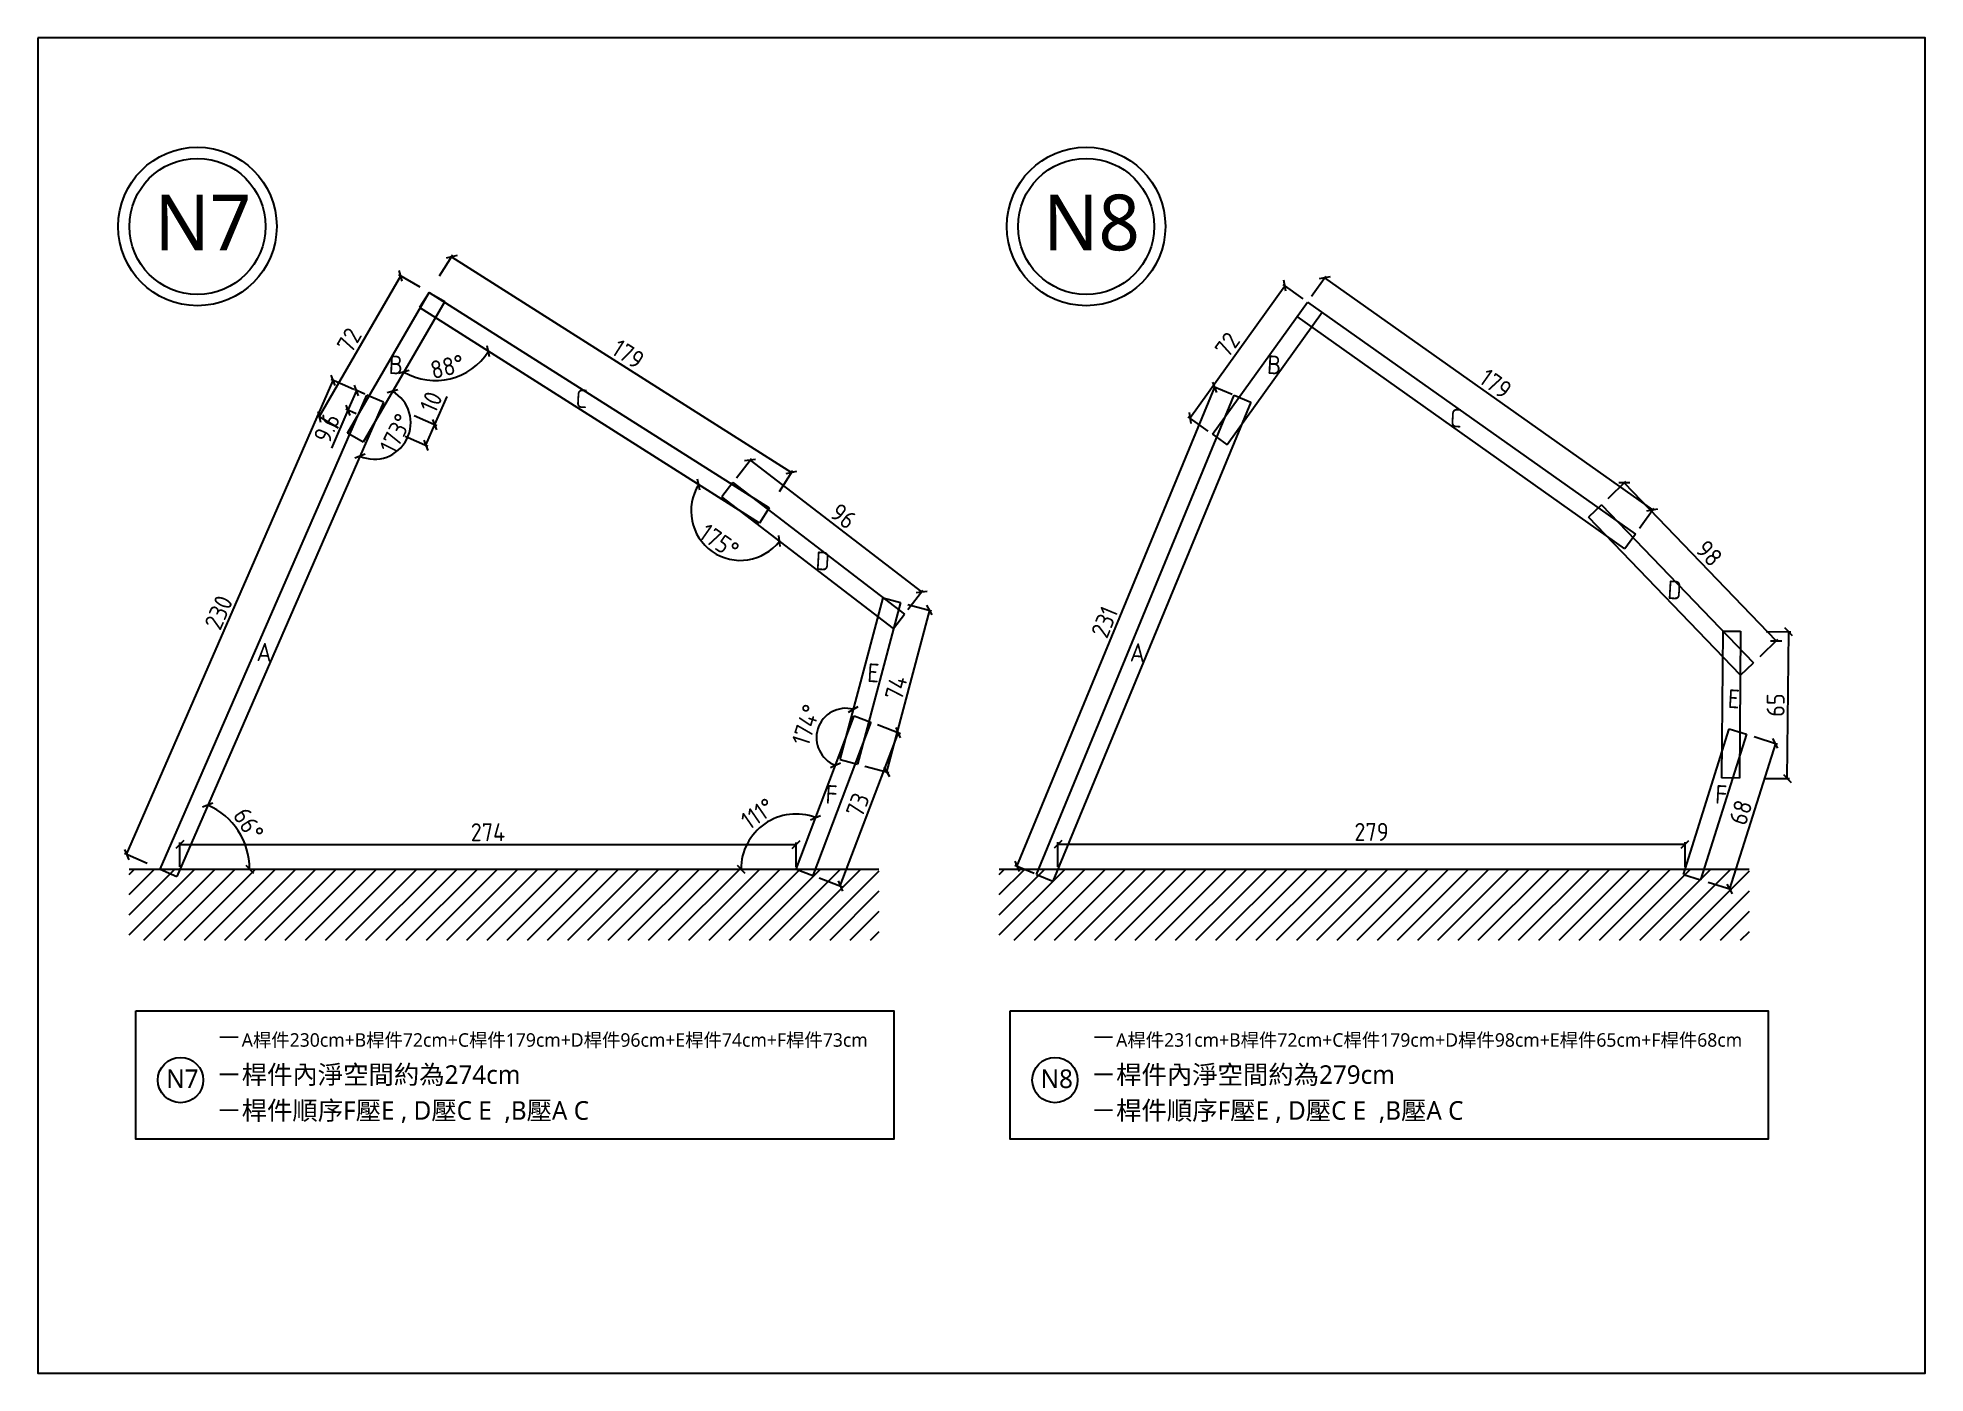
# Model space of a CAD drawing. Header units: centimetres. Extents: x -6116 to 16873, y -2889 to 4505.
# Drawn here: x 1521 to 2361, y 3911 to 4505 of the extents above; entities that cross this region are included whole.
import ezdxf

# ---------------------------------------------------------------- set-up
doc = ezdxf.new("R2010")
doc.units = ezdxf.units.CM
for name, color, linetype in [('5', 5, 'Continuous'), ('D_wood木做櫃', 30, 'Continuous'), ('frame圖框', 34, 'Continuous'), ('hatch填實', 8, 'Continuous'), ('planting植栽', 95, 'Continuous'), ('section剖面線', 1, 'Continuous')]:
    doc.layers.add(name, color=color, linetype=linetype)
doc.styles.get("Standard").update_dxf_attribs({"font": 'ISOCP.SHX', "bigfont": 'CHINESET.SHX'})
doc.dimstyles.new('AM_ISO', dxfattribs={"dimtxt": 3.5, "dimasz": 3.5, "dimexe": 1, "dimexo": 1, "dimgap": 1.5, "dimtad": 1, "dimdec": 0, "dimdsep": 46, "dimtxsty": 'Standard', "dimcen": 0, "dimclrd": 256, "dimclre": 256, "dimclrt": 2, "dimadec": 0, "dimazin": 2, "dimtp": 0.1, "dimtm": 0.1, "dimtfac": 0.71, "dimtdec": 0, "dimtmove": 0, "dimatfit": 3, "dimfxl": 1, "dimlwd": -1, "dimlwe": -1, "dimarcsym": 1})

msp = doc.modelspace()

# ---------------------------------------------------------------- texts
at = {"layer": '5', "linetype": 'ByBlock', "attachment_point": 1}
for s, insert, char_height in [('{\\fMicrosoft JhengHei|b0|i0|c136|p34;N8}', (1968.73408, 4435.12114), 24.8271142), ('{\\fMicrosoft JhengHei|b0|i0|c136|p34;N7}', (1573.23346, 4435.12114), 24.8271142), ('{\\fMicrosoft JhengHei|b0|i0|c136|p34;－\\H0.72501x;A桿件230cm+B桿件72cm+C桿件179cm+D桿件96cm+E桿件74cm+F桿件73cm}', (1600.76587, 4064.37467), 8.2757047), ('{\\fMicrosoft JhengHei|b0|i0|c136|p34;－\\H0.72501x;A桿件231cm+B桿件72cm+C桿件179cm+D桿件98cm+E桿件65cm+F桿件68cm}', (1989.91187, 4064.37467), 8.2757047), ('{\\fMicrosoft JhengHei|b0|i0|c136|p34;－桿件內淨空間約為274cm}', (1600.76587, 4047.83999), 8.2757047), ('{\\fMicrosoft JhengHei|b0|i0|c136|p34;－桿件內淨空間約為279cm}', (1989.91187, 4047.83999), 8.2757047), ('{\\fMicrosoft JhengHei|b0|i0|c136|p34;－桿件順序F壓E , D壓C E  ,B壓A C}', (1600.76587, 4031.87832), 8.2757047), ('{\\fMicrosoft JhengHei|b0|i0|c136|p34;－桿件順序F壓E , D壓C E  ,B壓A C}', (1989.91187, 4031.87832), 8.2757047)]:
    msp.add_mtext(s, dxfattribs=dict(at, insert=insert, char_height=char_height))
at = {"layer": '5', "linetype": 'ByBlock', "char_height": 8.2757, "attachment_point": 1, "rotation": 356.79508406}
for s, insert in [('B', (1677.77704, 4363.66463)), ('B', (2068.64736, 4363.66463)), ('C', (1760.88394, 4348.61668)), ('C', (2150.0431, 4339.98543)), ('D', (1867.68907, 4276.45699)), ('D', (2246.77707, 4263.55773)), ('A', (1619.04222, 4235.94086)), ('A', (2007.65749, 4235.75047)), ('E', (1890.73538, 4226.62972)), ('E', (2273.69152, 4215.08458)), ('F', (1872.16425, 4172.53294)), ('F', (2268.07813, 4172.53294))]:
    msp.add_mtext(s, dxfattribs=dict(at, insert=insert))
at = {"layer": '5', "linetype": 'ByBlock', "char_height": 8.2757047, "width": 13.3778984, "attachment_point": 1}
for s, insert in [('{\\fMicrosoft JhengHei|b0|i0|c136|p34;N7}', (1578.47264, 4045.99021)), ('{\\fMicrosoft JhengHei|b0|i0|c136|p34;N8}', (1967.61865, 4045.99021))]:
    msp.add_mtext(s, dxfattribs=dict(at, insert=insert))

# ---------------------------------------------------------------- blocks, each defined once
blk = doc.blocks.new('_Oblique')
at = {"color": 0, "linetype": 'ByBlock', "lineweight": -2}
blk.add_line((-0.5, -0.5), (0.5, 0.5), dxfattribs=at)
blk = doc.blocks.new('*D292')
at = {"layer": 'DEFPOINTS', "color": 0, "transparency": 16777216}
for p in [(1652.82, 4352.49), (1667.76, 4345.98), (1575.8, 4135.08)]:
    blk.add_point(p, dxfattribs=at)
at = {"layer": 'hatch填實', "linetype": 'ByBlock', "transparency": 16777216}
for p, q in [((1560.86, 4141.59), (1652.82, 4352.49)), ((1661.99, 4348.5), (1651.91, 4352.89)), ((1570.03, 4137.6), (1559.94, 4141.99))]:
    blk.add_line(p, q, dxfattribs=at)
at = {"layer": 'hatch填實', "transparency": 16777216, "xscale": 3.5, "yscale": 3.5, "zscale": 3.5}
for p, rotation in [((1652.82, 4352.49), 66.44042554842635), ((1560.86, 4141.59), 246.4404255484263)]:
    blk.add_blockref('_Oblique', p, dxfattribs=dict(at, rotation=rotation))
at = {"layer": 'hatch填實', "transparency": 16777216, "insert": (1601.8, 4249.24), "char_height": 8, "attachment_point": 5, "rotation": 66.44043}
blk.add_mtext('230', dxfattribs=at)
blk = doc.blocks.new('_ArchTick')
at = {"color": 0, "linetype": 'ByBlock', "const_width": 0.15}
blk.add_lwpolyline([(-0.5, -0.5), (0.5, 0.5)], dxfattribs=at)
blk = doc.blocks.new('*D293')
at = {"layer": 'DEFPOINTS', "color": 0, "transparency": 16777216}
for p in [(1682.83, 4398.95), (1695.47, 4391.63), (1659.16, 4328.97)]:
    blk.add_point(p, dxfattribs=at)
at = {"layer": 'hatch填實', "linetype": 'ByBlock', "transparency": 16777216}
for p, q in [((1646.52, 4336.3), (1682.83, 4398.95)), ((1691.48, 4393.94), (1681.96, 4399.45)), ((1655.18, 4331.28), (1645.66, 4336.8))]:
    blk.add_line(p, q, dxfattribs=at)
at = {"layer": 'hatch填實', "transparency": 16777216, "xscale": 3.5, "yscale": 3.5, "zscale": 3.5}
for p, rotation in [((1682.83, 4398.95), 59.91157062872116), ((1646.52, 4336.3), 239.9115706287211)]:
    blk.add_blockref('_Oblique', p, dxfattribs=dict(at, rotation=rotation))
at = {"layer": 'hatch填實', "transparency": 16777216, "insert": (1659.92, 4370.38), "char_height": 8, "attachment_point": 5, "rotation": 59.91157}
blk.add_mtext('72', dxfattribs=at)
blk = doc.blocks.new('*D294')
at = {"layer": 'DEFPOINTS', "color": 0, "transparency": 16777216}
for p in [(1695.47, 4391.63), (1856.74, 4311.58), (1846.74, 4295.79)]:
    blk.add_point(p, dxfattribs=at)
at = {"layer": 'hatch填實', "linetype": 'ByBlock', "transparency": 16777216}
for p, q in [((1700.12, 4398.98), (1706.01, 4408.27)), ((1705.47, 4407.42), (1856.74, 4311.58)), ((1851.39, 4303.13), (1857.28, 4312.42))]:
    blk.add_line(p, q, dxfattribs=at)
at = {"layer": 'hatch填實', "transparency": 16777216, "xscale": 3.5, "yscale": 3.5, "zscale": 3.5}
for p, rotation in [((1705.47, 4407.42), 147.6416948441093), ((1856.74, 4311.58), 327.6416948441092)]:
    blk.add_blockref('_Oblique', p, dxfattribs=dict(at, rotation=rotation))
at = {"layer": 'hatch填實', "transparency": 16777216, "insert": (1784.05, 4364.15), "char_height": 8, "attachment_point": 5, "rotation": 327.64169}
blk.add_mtext('179', dxfattribs=at)
blk = doc.blocks.new('*D295')
at = {"layer": 'DEFPOINTS', "color": 0, "transparency": 16777216}
for p in [(1830.66, 4307.03), (1914.65, 4258.45), (1906.99, 4248.47)]:
    blk.add_point(p, dxfattribs=at)
at = {"layer": 'hatch填實', "linetype": 'ByBlock', "transparency": 16777216}
for p, q in [((1832.23, 4309.07), (1838.92, 4317.8)), ((1838.31, 4317.01), (1914.65, 4258.45)), ((1908.56, 4250.52), (1915.25, 4259.24))]:
    blk.add_line(p, q, dxfattribs=at)
at = {"layer": 'hatch填實', "transparency": 16777216, "xscale": 3.5, "yscale": 3.5, "zscale": 3.5}
for p, rotation in [((1838.31, 4317.01), 142.5065744014854), ((1914.65, 4258.45), 322.5065744014854)]:
    blk.add_blockref('_Oblique', p, dxfattribs=dict(at, rotation=rotation))
at = {"layer": 'hatch填實', "transparency": 16777216, "insert": (1879.83, 4292.09), "char_height": 8, "attachment_point": 5, "rotation": 322.50657}
blk.add_mtext('96', dxfattribs=at)
blk = doc.blocks.new('*D296')
at = {"layer": 'DEFPOINTS', "color": 0, "transparency": 16777216}
for p in [(1905.2, 4253.73), (1886.15, 4181.8), (1899.09, 4178.37)]:
    blk.add_point(p, dxfattribs=at)
at = {"layer": 'hatch填實', "linetype": 'ByBlock', "transparency": 16777216}
for p, q in [((1908.48, 4252.86), (1919.11, 4250.04)), ((1918.15, 4250.3), (1899.09, 4178.37)), ((1889.42, 4180.93), (1900.06, 4178.11))]:
    blk.add_line(p, q, dxfattribs=at)
at = {"layer": 'hatch填實', "transparency": 16777216, "xscale": 3.5, "yscale": 3.5, "zscale": 3.5}
for p, rotation in [((1918.15, 4250.3), 75.16119495060157), ((1899.09, 4178.37), 255.1611949506016)]:
    blk.add_blockref('_Oblique', p, dxfattribs=dict(at, rotation=rotation))
at = {"layer": 'hatch填實', "transparency": 16777216, "insert": (1903.3, 4215.74), "char_height": 8, "attachment_point": 5, "rotation": 75.16119}
blk.add_mtext('74', dxfattribs=at)
blk = doc.blocks.new('*D297')
at = {"layer": 'DEFPOINTS', "color": 0, "transparency": 16777216}
for p in [(1892.11, 4200.43), (1904.3, 4195.8), (1866.26, 4132.24)]:
    blk.add_point(p, dxfattribs=at)
at = {"layer": 'hatch填實', "linetype": 'ByBlock', "transparency": 16777216}
for p, q in [((1878.45, 4127.62), (1904.3, 4195.8)), ((1894.95, 4199.35), (1905.24, 4195.45)), ((1869.1, 4131.17), (1879.39, 4127.27))]:
    blk.add_line(p, q, dxfattribs=at)
at = {"layer": 'hatch填實', "transparency": 16777216, "xscale": 3.5, "yscale": 3.5, "zscale": 3.5}
for p, rotation in [((1904.3, 4195.8), 69.2355388060185), ((1878.45, 4127.62), 249.2355388060185)]:
    blk.add_blockref('_Oblique', p, dxfattribs=dict(at, rotation=rotation))
at = {"layer": 'hatch填實', "transparency": 16777216, "insert": (1886.23, 4163.66), "char_height": 8, "attachment_point": 5, "rotation": 69.23554}
blk.add_mtext('73', dxfattribs=at)
blk = doc.blocks.new('*D303')
at = {"layer": 'DEFPOINTS', "color": 0, "transparency": 16777216}
for p in [(2045.15, 4349.45), (2053.79, 4345.88), (1965.71, 4132.76)]:
    blk.add_point(p, dxfattribs=at)
at = {"layer": 'hatch填實', "linetype": 'ByBlock', "transparency": 16777216}
for p, q in [((1957.07, 4136.33), (2045.15, 4349.45)), ((2052.86, 4346.26), (2044.23, 4349.83)), ((1964.78, 4133.14), (1956.14, 4136.71))]:
    blk.add_line(p, q, dxfattribs=at)
at = {"layer": 'hatch填實', "transparency": 16777216, "xscale": 3.5, "yscale": 3.5, "zscale": 3.5}
for p, rotation in [((2045.15, 4349.45), 67.5453788933323), ((1957.07, 4136.33), 247.5453788933323)]:
    blk.add_blockref('_Oblique', p, dxfattribs=dict(at, rotation=rotation))
at = {"layer": 'hatch填實', "transparency": 16777216, "insert": (1996.03, 4244.99), "char_height": 8, "attachment_point": 5, "rotation": 67.54538}
blk.add_mtext('231', dxfattribs=at)
blk = doc.blocks.new('*D304')
at = {"layer": 'DEFPOINTS', "color": 0, "transparency": 16777216}
for p in [(2076.31, 4394.57), (2086.37, 4387.34), (2044.14, 4328.52)]:
    blk.add_point(p, dxfattribs=at)
at = {"layer": 'hatch填實', "linetype": 'ByBlock', "transparency": 16777216}
for p, q in [((2034.07, 4335.74), (2076.31, 4394.57)), ((2084.43, 4388.74), (2075.5, 4395.15)), ((2042.2, 4329.91), (2033.26, 4336.32))]:
    blk.add_line(p, q, dxfattribs=at)
at = {"layer": 'hatch填實', "transparency": 16777216, "xscale": 3.5, "yscale": 3.5, "zscale": 3.5}
for p, rotation in [((2076.31, 4394.57), 54.32278961635416), ((2034.07, 4335.74), 234.3227896163542)]:
    blk.add_blockref('_Oblique', p, dxfattribs=dict(at, rotation=rotation))
at = {"layer": 'hatch填實', "transparency": 16777216, "insert": (2050.72, 4368.36), "char_height": 8, "attachment_point": 5, "rotation": 54.32279}
blk.add_mtext('72', dxfattribs=at)
blk = doc.blocks.new('*D305')
at = {"layer": 'DEFPOINTS', "color": 0, "transparency": 16777216}
for p in [(2086.37, 4387.34), (2239.89, 4294.89), (2232.29, 4284.14)]:
    blk.add_point(p, dxfattribs=at)
at = {"layer": 'hatch填實', "linetype": 'ByBlock', "transparency": 16777216}
for p, q in [((2088.2, 4389.93), (2094.55, 4398.91)), ((2093.98, 4398.09), (2239.89, 4294.89)), ((2234.12, 4286.72), (2240.47, 4295.7))]:
    blk.add_line(p, q, dxfattribs=at)
at = {"layer": 'hatch填實', "transparency": 16777216, "xscale": 3.5, "yscale": 3.5, "zscale": 3.5}
for p, rotation in [((2093.98, 4398.09), 144.7285286490704), ((2239.89, 4294.89), 324.7285286490704)]:
    blk.add_blockref('_Oblique', p, dxfattribs=dict(at, rotation=rotation))
at = {"layer": 'hatch填實', "transparency": 16777216, "insert": (2170.11, 4350.98), "char_height": 8, "attachment_point": 5, "rotation": 324.72853}
blk.add_mtext('179', dxfattribs=at)
blk = doc.blocks.new('*D306')
at = {"layer": 'DEFPOINTS', "color": 0, "transparency": 16777216}
for p in [(2217.19, 4297.12), (2294.97, 4236.63), (2284.82, 4226.86)]:
    blk.add_point(p, dxfattribs=at)
at = {"layer": 'hatch填實', "linetype": 'ByBlock', "transparency": 16777216}
for p, q in [((2220.14, 4299.95), (2228.06, 4307.58)), ((2227.34, 4306.89), (2294.97, 4236.63)), ((2287.77, 4229.7), (2295.69, 4237.33))]:
    blk.add_line(p, q, dxfattribs=at)
at = {"layer": 'hatch填實', "transparency": 16777216, "xscale": 3.5, "yscale": 3.5, "zscale": 3.5}
for p, rotation in [((2227.34, 4306.89), 133.9082708943043), ((2294.97, 4236.63), 313.9082708943043)]:
    blk.add_blockref('_Oblique', p, dxfattribs=dict(at, rotation=rotation))
at = {"layer": 'hatch填實', "transparency": 16777216, "insert": (2265.12, 4275.58), "char_height": 8, "attachment_point": 5, "rotation": 313.90827}
blk.add_mtext('98', dxfattribs=at)
blk = doc.blocks.new('*D307')
at = {"layer": 'DEFPOINTS', "color": 0, "transparency": 16777216}
for p in [(2279.28, 4240.89), (2300.52, 4240.69), (2278.65, 4175.55)]:
    blk.add_point(p, dxfattribs=at)
at = {"layer": 'hatch填實', "linetype": 'ByBlock', "transparency": 16777216}
for p, q in [((2290.52, 4240.79), (2301.52, 4240.68)), ((2299.9, 4175.35), (2300.52, 4240.69)), ((2289.9, 4175.45), (2300.9, 4175.34))]:
    blk.add_line(p, q, dxfattribs=at)
at = {"layer": 'hatch填實', "transparency": 16777216, "xscale": 3.5, "yscale": 3.5, "zscale": 3.5}
for p, rotation in [((2300.52, 4240.69), 89.45348267171688), ((2299.9, 4175.35), 269.4534826717169)]:
    blk.add_blockref('_Oblique', p, dxfattribs=dict(at, rotation=rotation))
at = {"layer": 'hatch填實', "transparency": 16777216, "insert": (2294.71, 4208.07), "char_height": 8, "attachment_point": 5, "rotation": 89.45348}
blk.add_mtext('65', dxfattribs=at)
blk = doc.blocks.new('*D308')
at = {"layer": 'DEFPOINTS', "color": 0, "transparency": 16777216}
for p in [(2281.73, 4195.09), (2261.3, 4130.35), (2274.19, 4126.28)]:
    blk.add_point(p, dxfattribs=at)
at = {"layer": 'hatch填實', "linetype": 'ByBlock', "transparency": 16777216}
for p, q in [((2285.09, 4194.03), (2295.58, 4190.72)), ((2294.62, 4191.02), (2274.19, 4126.28)), ((2264.66, 4129.29), (2275.15, 4125.98))]:
    blk.add_line(p, q, dxfattribs=at)
at = {"layer": 'hatch填實', "transparency": 16777216, "xscale": 3.5, "yscale": 3.5, "zscale": 3.5}
for p, rotation in [((2294.62, 4191.02), 72.4864077153361), ((2274.19, 4126.28), 252.4864077153361)]:
    blk.add_blockref('_Oblique', p, dxfattribs=dict(at, rotation=rotation))
at = {"layer": 'hatch填實', "transparency": 16777216, "insert": (2279.16, 4160.31), "char_height": 8, "attachment_point": 5, "rotation": 72.48641}
blk.add_mtext('68', dxfattribs=at)
blk = doc.blocks.new('*D326')
at = {"layer": 'DEFPOINTS', "color": 0, "transparency": 16777216}
for p in [(1858.78, 4146.01), (1584.53, 4135.08), (1858.78, 4135.08)]:
    blk.add_point(p, dxfattribs=at)
at = {"layer": 'hatch填實', "linetype": 'ByBlock', "transparency": 16777216}
for p, q in [((1584.53, 4136.08), (1584.53, 4147.01)), ((1584.53, 4146.01), (1858.78, 4146.01)), ((1858.78, 4136.08), (1858.78, 4147.01))]:
    blk.add_line(p, q, dxfattribs=at)
at = {"layer": 'hatch填實', "transparency": 16777216, "xscale": 3.5, "yscale": 3.5, "zscale": 3.5, "rotation": 180}
blk.add_blockref('_Oblique', (1584.53, 4146.01), dxfattribs=at)
at = {"layer": 'hatch填實', "transparency": 16777216, "xscale": 3.5, "yscale": 3.5, "zscale": 3.5}
blk.add_blockref('_Oblique', (1858.78, 4146.01), dxfattribs=at)
at = {"layer": 'hatch填實', "transparency": 16777216, "insert": (1721.65, 4151.51), "char_height": 8, "attachment_point": 5}
blk.add_mtext('274', dxfattribs=at)
blk = doc.blocks.new('*D327')
at = {"layer": 'DEFPOINTS', "color": 0, "transparency": 16777216}
for p in [(2254.4, 4146.14), (1975.32, 4135.08), (2254.4, 4135.08)]:
    blk.add_point(p, dxfattribs=at)
at = {"layer": 'hatch填實', "linetype": 'ByBlock', "transparency": 16777216}
for p, q in [((1975.32, 4136.14), (1975.32, 4147.14)), ((1975.32, 4146.14), (2254.4, 4146.14)), ((2254.4, 4136.14), (2254.4, 4147.14))]:
    blk.add_line(p, q, dxfattribs=at)
at = {"layer": 'hatch填實', "transparency": 16777216, "xscale": 3.5, "yscale": 3.5, "zscale": 3.5, "rotation": 180}
blk.add_blockref('_Oblique', (1975.32, 4146.14), dxfattribs=at)
at = {"layer": 'hatch填實', "transparency": 16777216, "xscale": 3.5, "yscale": 3.5, "zscale": 3.5}
blk.add_blockref('_Oblique', (2254.4, 4146.14), dxfattribs=at)
at = {"layer": 'hatch填實', "transparency": 16777216, "insert": (2114.86, 4151.64), "char_height": 8, "attachment_point": 5}
blk.add_mtext('279', dxfattribs=at)
blk = doc.blocks.new('*D332')
at = {"layer": 'DEFPOINTS', "color": 0, "transparency": 16777216}
for p in [(1691.18, 4384.87), (1702.39, 4387.62), (1697.8, 4352.42), (1666.08, 4324.96), (1842.46, 4289.03)]:
    blk.add_point(p, dxfattribs=at)
at = {"layer": 'hatch填實', "linetype": 'ByBlock', "transparency": 16777216}
blk.add_arc((1698.22, 4380.41), 27.99, 239.90895, 327.64318, dxfattribs=at)
at = {"layer": 'hatch填實', "transparency": 16777216, "xscale": 3.5, "yscale": 3.5, "zscale": 3.5}
for p, rotation in [((1721.86, 4365.43), 57.64317926038159), ((1684.18, 4356.19), 149.9089530751027)]:
    blk.add_blockref('_Oblique', p, dxfattribs=dict(at, rotation=rotation))
at = {"layer": 'hatch填實', "transparency": 16777216, "insert": (1703.57, 4358.57), "char_height": 8, "attachment_point": 5, "rotation": 13.77607}
blk.add_mtext('88°', dxfattribs=at)
blk = doc.blocks.new('*D333')
at = {"layer": 'DEFPOINTS', "color": 0, "transparency": 16777216}
for p in [(1675.09, 4342.78), (1613.3, 4146.79), (1561.97, 4135.08), (1895.6, 4135.08), (1583.13, 4131.88)]:
    blk.add_point(p, dxfattribs=at)
at = {"layer": 'hatch填實', "linetype": 'ByBlock', "transparency": 16777216}
blk.add_arc((1584.53, 4135.08), 31.06, 0, 66.44043, dxfattribs=at)
at = {"layer": 'hatch填實', "transparency": 16777216, "xscale": 3.5, "yscale": 3.5, "zscale": 3.5}
for p, rotation in [((1596.94, 4163.55), 156.4404255484295), ((1615.59, 4135.08), 270)]:
    blk.add_blockref('_Oblique', p, dxfattribs=dict(at, rotation=rotation))
at = {"layer": 'hatch填實', "transparency": 16777216, "insert": (1615.11, 4155.11), "char_height": 8, "attachment_point": 5, "rotation": 303.22021}
blk.add_mtext('66°', dxfattribs=at)
blk = doc.blocks.new('*D334')
at = {"layer": 'DEFPOINTS', "color": 0, "transparency": 16777216}
for p in [(1884.63, 4203.26), (1851.96, 4158.61), (1561.97, 4135.08), (1858.78, 4135.08), (1895.6, 4135.08)]:
    blk.add_point(p, dxfattribs=at)
at = {"layer": 'hatch填實', "linetype": 'ByBlock', "transparency": 16777216}
blk.add_arc((1858.78, 4135.08), 24.5, 69.23747, 180, dxfattribs=at)
at = {"layer": 'hatch填實', "transparency": 16777216, "xscale": 3.5, "yscale": 3.5, "zscale": 3.5}
for p, rotation in [((1867.46, 4157.98), 339.2374657682141), ((1834.28, 4135.08), 270)]:
    blk.add_blockref('_Oblique', p, dxfattribs=dict(at, rotation=rotation))
at = {"layer": 'hatch填實', "transparency": 16777216, "insert": (1841.74, 4159.76), "char_height": 8, "attachment_point": 5, "rotation": 34.61873}
blk.add_mtext('111°', dxfattribs=at)
blk = doc.blocks.new('*D335')
at = {"layer": 'DEFPOINTS', "color": 0, "transparency": 16777216}
for p in [(1691.18, 4384.87), (1825.79, 4300.69), (1814.26, 4284.78), (1842.46, 4289.03), (1902.12, 4242.12)]:
    blk.add_point(p, dxfattribs=at)
at = {"layer": 'hatch填實', "linetype": 'ByBlock', "transparency": 16777216}
blk.add_arc((1834.01, 4294.38), 21.96, 147.64318, 322.50458, dxfattribs=at)
at = {"layer": 'hatch填實', "transparency": 16777216, "xscale": 3.5, "yscale": 3.5, "zscale": 3.5}
for p, rotation in [((1815.46, 4306.13), 57.64317926038174), ((1851.43, 4281.01), 52.50457591938826)]:
    blk.add_blockref('_Oblique', p, dxfattribs=dict(at, rotation=rotation))
at = {"layer": 'hatch填實', "transparency": 16777216, "insert": (1824.59, 4280.89), "char_height": 8, "attachment_point": 5, "rotation": 325.07388}
blk.add_mtext('175°', dxfattribs=at)
blk = doc.blocks.new('*D336')
at = {"layer": 'DEFPOINTS', "color": 0, "transparency": 16777216}
for p in [(1897.47, 4255.78), (1871.99, 4203.09), (1884.63, 4203.26), (1875.81, 4174.21), (1858.78, 4135.08)]:
    blk.add_point(p, dxfattribs=at)
at = {"layer": 'hatch填實', "linetype": 'ByBlock', "transparency": 16777216}
blk.add_arc((1880.94, 4193.54), 13.09, 75.12853, 249.23747, dxfattribs=at)
at = {"layer": 'hatch填實', "transparency": 16777216, "xscale": 3.5, "yscale": 3.5, "zscale": 3.5}
for p, rotation in [((1884.3, 4206.2), 345.1285287710693), ((1876.3, 4181.3), 339.2374657682145)]:
    blk.add_blockref('_Oblique', p, dxfattribs=dict(at, rotation=rotation))
at = {"layer": 'hatch填實', "transparency": 16777216, "insert": (1863.24, 4199.23), "char_height": 8, "attachment_point": 5, "rotation": 72.183}
blk.add_mtext('174°', dxfattribs=at)
blk = doc.blocks.new('*D337')
at = {"layer": 'DEFPOINTS', "color": 0, "transparency": 16777216}
for p in [(1702.39, 4387.62), (1675.09, 4342.78), (1666.08, 4324.96), (1680.2, 4320.25), (1583.13, 4131.88)]:
    blk.add_point(p, dxfattribs=at)
at = {"layer": 'hatch填實', "linetype": 'ByBlock', "transparency": 16777216}
blk.add_arc((1671.1, 4333.61), 16.17, 246.44043, 59.90895, dxfattribs=at)
at = {"layer": 'hatch填實', "transparency": 16777216, "xscale": 3.5, "yscale": 3.5, "zscale": 3.5}
for p, rotation in [((1679.2, 4347.6), 149.9089530751028), ((1664.64, 4318.8), 156.4404255484294)]:
    blk.add_blockref('_Oblique', p, dxfattribs=dict(at, rotation=rotation))
at = {"layer": 'hatch填實', "transparency": 16777216, "insert": (1680.62, 4328.8), "char_height": 8, "attachment_point": 5, "rotation": 63.17469}
blk.add_mtext('173°', dxfattribs=at)
blk = doc.blocks.new('*D834')
at = {"layer": 'DEFPOINTS', "color": 0, "ltscale": 0.1, "transparency": 16777216}
for p in [(1667.76, 4345.98), (1659.35, 4339.21), (1663.94, 4337.22)]:
    blk.add_point(p, dxfattribs=at)
at = {"layer": 'section剖面線', "ltscale": 0.1, "transparency": 16777216}
for p, q in [((1663.18, 4347.98), (1659.35, 4339.21)), ((1666.84, 4346.38), (1662.26, 4348.38)), ((1659.35, 4339.21), (1651.99, 4322.32)), ((1663.02, 4337.62), (1658.44, 4339.61))]:
    blk.add_line(p, q, dxfattribs=at)
at = {"layer": 'section剖面線', "ltscale": 0.1, "transparency": 16777216, "xscale": 3.5, "yscale": 3.5, "zscale": 3.5}
for p, rotation in [((1663.18, 4347.98), 66.44042554842747), ((1659.35, 4339.21), 246.4404255484275)]:
    blk.add_blockref('_Oblique', p, dxfattribs=dict(at, rotation=rotation))
at = {"layer": 'section剖面線', "ltscale": 0.1, "transparency": 16777216, "insert": (1649.93, 4331.36), "char_height": 8, "attachment_point": 5, "rotation": 66.44043}
blk.add_mtext('9.6', dxfattribs=at)
blk = doc.blocks.new('*D835')
at = {"layer": 'DEFPOINTS', "color": 0, "ltscale": 0.1, "transparency": 16777216}
for p in [(1675.09, 4342.78), (1671.1, 4333.61), (1697.97, 4332.81)]:
    blk.add_point(p, dxfattribs=at)
at = {"layer": 'section剖面線', "ltscale": 0.1, "transparency": 16777216}
for p, q in [((1697.97, 4332.81), (1703.45, 4345.37)), ((1688.8, 4336.8), (1698.88, 4332.41)), ((1684.8, 4327.64), (1694.89, 4323.24)), ((1693.97, 4323.64), (1697.97, 4332.81))]:
    blk.add_line(p, q, dxfattribs=at)
at = {"layer": 'section剖面線', "ltscale": 0.1, "transparency": 16777216, "xscale": 3.5, "yscale": 3.5, "zscale": 3.5}
for p, rotation in [((1697.97, 4332.81), 66.440425548421), ((1693.97, 4323.64), 246.440425548421)]:
    blk.add_blockref('_Oblique', p, dxfattribs=dict(at, rotation=rotation))
at = {"layer": 'section剖面線', "ltscale": 0.1, "transparency": 16777216, "insert": (1696.36, 4342.89), "char_height": 8, "attachment_point": 5, "rotation": 66.44043}
blk.add_mtext('10', dxfattribs=at)

# ---------------------------------------------------------------- dimensions: what is measured, and where the dimension line sits
at = {"layer": 'hatch填實'}
for p1, p2, distance, picture, middle in [((1695.46648, 4391.62994), (1846.7368, 4295.78522), 18.69577, '*D294', (1784.05151, 4364.14617)), ((1659.16226, 4328.97272), (1695.46648, 4391.62994), 14.6073, '*D293', (1659.9158, 4370.38224)), ((2044.13679, 4328.51586), (2086.37411, 4387.34468), 12.3894, '*D304', (2050.72297, 4368.36415)), ((2086.37411, 4387.34468), (2232.28954, 4284.13984), 13.16285, '*D305', (2170.10871, 4350.97908)), ((1575.79675, 4135.07905), (1667.7597, 4345.97942), 16.29511, '*D292', (1601.79913, 4249.24111)), ((1965.70771, 4132.75777), (2053.78849, 4345.88084), 9.34793, '*D303', (1996.02518, 4244.99079)), ((1830.65939, 4307.03304), (1906.9927, 4248.47434), 12.57281, '*D295', (1879.82643, 4292.09307)), ((2217.18972, 4297.11838), (2284.81887, 4226.86159), 14.08934, '*D306', (2265.11746, 4275.57531)), ((1905.2022, 4253.7265), (1886.14561, 4181.79749), 13.39113, '*D296', (1903.30187, 4215.74107)), ((2278.65492, 4175.55314), (2279.27819, 4240.8934), -21.24153, '*D307', (2294.70737, 4208.07312)), ((1866.2578, 4132.24285), (1892.11016, 4200.42704), -13.03954, '*D297', (1886.2338, 4163.66197)), ((2281.7287, 4195.08938), (2261.29965, 4130.35027), 13.51981, '*D308', (2279.16224, 4160.30641))]:
    dim = msp.add_aligned_dim(p1=p1, p2=p2, distance=distance, dimstyle='AM_ISO', override={"dimtxt": 8, "dimblk": 'Oblique', "dimclrt": 256, "dimldrblk": 'ArchTick', "dimfxl": 10, "dimfxlon": 1}, dxfattribs=at)
    dim.commit()
    dim.dimension.update_dxf_attribs({"geometry": picture, "text_midpoint": middle})
for base, line1, line2, picture, middle in [((1680.19924, 4320.25373), ((1675.09467, 4342.78101), (1583.13171, 4131.88064)), ((1702.39078, 4387.61751), (1666.08389, 4324.96227)), '*D337', (1680.61615, 4328.80114)), ((1697.80221, 4352.42146), ((1842.45542, 4289.02759), (1691.18261, 4384.86839)), ((1702.39078, 4387.61751), (1666.08389, 4324.96227)), '*D332', (1703.57216, 4358.56548)), ((1814.26102, 4284.77791), ((1902.12079, 4242.12343), (1825.7892, 4300.68504)), ((1842.45542, 4289.02759), (1691.18261, 4384.86839)), '*D335', (1824.58579, 4280.88602)), ((1613.2959, 4146.78853), ((1561.96964, 4135.07905), (1895.60404, 4135.07905)), ((1675.09467, 4342.78101), (1583.13171, 4131.88064)), '*D333', (1615.11241, 4155.10941)), ((1871.98795, 4203.09153), ((1858.77728, 4135.07905), (1884.62588, 4203.26024)), ((1875.80937, 4174.2142), (1897.46893, 4255.78022)), '*D336', (1863.24458, 4199.23222)), ((1851.96041, 4158.60675), ((1561.96964, 4135.07905), (1895.60404, 4135.07905)), ((1858.77728, 4135.07905), (1884.62588, 4203.26024)), '*D334', (1841.73654, 4159.76374))]:
    dim = msp.add_angular_dim_2l(base=base, line1=line1, line2=line2, dimstyle='AM_ISO', override={"dimtxt": 8, "dimblk": 'Oblique', "dimclrt": 256, "dimldrblk": 'ArchTick', "dimfxl": 10, "dimfxlon": 1}, dxfattribs=at)
    dim.commit()
    dim.dimension.update_dxf_attribs({"geometry": picture, "text_midpoint": middle})
for base, p1, p2, picture, middle in [((1858.77728, 4146.00907), (1584.52638, 4135.07905), (1858.77728, 4135.07905), '*D326', (1721.65183, 4151.50986)), ((2254.4028, 4146.14041), (1975.32333, 4135.07905), (2254.4028, 4135.07905), '*D327', (2114.86307, 4151.64119))]:
    dim = msp.add_linear_dim(base=base, p1=p1, p2=p2, dimstyle='AM_ISO', override={"dimtxt": 8, "dimblk": 'Oblique', "dimclrt": 256, "dimldrblk": 'ArchTick', "dimfxl": 10, "dimfxlon": 1}, dxfattribs=at)
    dim.commit()
    dim.dimension.update_dxf_attribs({"geometry": picture, "text_midpoint": middle})
at = {"layer": 'section剖面線', "ltscale": 0.1}
for p1, p2, distance, picture, middle in [((1667.7597, 4345.97942), (1663.93818, 4337.21545), -5.00051, '*D834', (1649.93056, 4331.36233)), ((1671.09765, 4333.61456), (1675.09467, 4342.78101), -24.9526, '*D835', (1696.3645, 4342.8918))]:
    dim = msp.add_aligned_dim(p1=p1, p2=p2, distance=distance, dimstyle='AM_ISO', override={"dimtxt": 8, "dimdec": 1, "dimblk": 'Oblique', "dimblk1": 'Oblique', "dimblk2": 'Oblique', "dimclrt": 256, "dimtdec": 1, "dimldrblk": 'ArchTick', "dimfxl": 10, "dimfxlon": 1}, dxfattribs=at)
    dim.commit()
    dim.dimension.update_dxf_attribs({"geometry": picture, "text_midpoint": middle})

# ---------------------------------------------------------------- hatches: boundary and pattern name
at = {"layer": 'planting植栽'}
h = msp.add_hatch(dxfattribs=at)
h.set_pattern_fill('ANSI31', color=256, scale=2)
h.set_pattern_definition([(45, (1215.5164, 3552.8264), (-4.49013, 4.49013), [])])
h.paths.add_polyline_path([(1561.96964, 4135.07905), (1895.82746, 4135.07905), (1895.82746, 4103.45429), (1561.96964, 4103.45429)])
h = msp.add_hatch(dxfattribs=at)
h.set_pattern_fill('ANSI31', color=256, scale=2)
h.set_pattern_definition([(45, (1602.778, 3552.8264), (-4.49013, 4.49013), [])])
h.paths.add_polyline_path([(1949.23145, 4135.07905), (2283.08927, 4135.07905), (2283.08927, 4103.45429), (1949.23145, 4103.45429)])

# ---------------------------------------------------------------- linework, layer by layer
at = {"layer": '5', "linetype": 'ByBlock'}
for points in [[(1564.94146, 4072.10047), (1902.22707, 4072.10047), (1902.22707, 4014.95072), (1564.94146, 4014.95072)], [(1954.08746, 4072.10047), (2291.37308, 4072.10047), (2291.37308, 4014.95072), (1954.08746, 4014.95072)]]:
    msp.add_lwpolyline(points, close=True, dxfattribs=at)
for centre, radius in [((1592.35078, 4420.95512), 35.27331), ((1987.8514, 4420.95512), 35.27331), ((1592.35078, 4420.95512), 30.27331), ((1987.8514, 4420.95512), 30.27331), ((1584.84508, 4041.26821), 10.0911), ((1973.99109, 4041.26821), 10.0911)]:
    msp.add_circle(centre, radius, dxfattribs=at)
at = {"layer": 'D_wood木做櫃'}
for p, q in [((1659.16226, 4328.97272), (1695.46648, 4391.62994)), ((1702.39078, 4387.61751), (1666.08389, 4324.96227)), ((1695.46648, 4391.62994), (1691.18261, 4384.86839)), ((1842.45542, 4289.02759), (1691.18261, 4384.86839)), ((1695.46648, 4391.62994), (1846.7368, 4295.78522)), ((1695.46648, 4391.62994), (1702.39078, 4387.61751)), ((2044.13679, 4328.51586), (2086.37411, 4387.34468)), ((2086.37411, 4387.34468), (2232.28954, 4284.13984)), ((1698.21569, 4380.41743), (1698.21569, 4380.4125)), ((2092.90826, 4382.72288), (2050.63459, 4323.85011)), ((2227.66749, 4277.60499), (2081.70579, 4380.84256)), ((2088.2397, 4376.22611), (2088.2397, 4376.22118)), ((1575.79675, 4135.07905), (1667.7597, 4345.97942)), ((1675.09467, 4342.78101), (1667.7597, 4345.97942)), ((1965.70771, 4132.75777), (2053.78849, 4345.88084)), ((2061.18192, 4342.82524), (1973.10114, 4129.70217)), ((2053.78849, 4345.88084), (2061.18369, 4342.82451)), ((1675.09467, 4342.78101), (1583.13171, 4131.88064)), ((1666.08389, 4324.96227), (1659.16226, 4328.97272)), ((1671.08896, 4333.59957), (1671.08896, 4333.59464)), ((2044.13679, 4328.51586), (2050.63502, 4323.8498)), ((2057.0034, 4332.71969), (2057.0034, 4332.71476)), ((1830.65939, 4307.03304), (1825.7892, 4300.68504)), ((1830.65846, 4307.03183), (1906.9927, 4248.47434)), ((2036.61335, 4304.32332), (2036.60923, 4304.31758)), ((1902.12079, 4242.12343), (1825.7892, 4300.68504)), ((1834.00811, 4294.37456), (1834.00811, 4294.37949)), ((1846.73767, 4295.78659), (1842.45542, 4289.02759)), ((2217.18972, 4297.11838), (2211.42388, 4291.56767)), ((2217.18972, 4297.11838), (2284.8238, 4226.86634)), ((2279.06057, 4221.31866), (2211.42848, 4291.5721)), ((2232.29858, 4284.15263), (2227.66749, 4277.60499)), ((2218.92942, 4283.78536), (2218.92942, 4283.78043)), ((2253.72113, 4259.17746), (2253.70744, 4259.18714)), ((1878.37249, 4183.86645), (1897.46893, 4255.78022)), ((1905.2022, 4253.7265), (1886.10314, 4181.80879)), ((1897.46893, 4255.78022), (1905.2022, 4253.7265)), ((1904.3454, 4250.50514), (1904.3454, 4250.50021)), ((1895.24351, 4247.39969), (1895.24459, 4247.40378)), ((1902.12079, 4242.12343), (1906.9927, 4248.47434)), ((2271.24762, 4240.97), (2270.62435, 4175.62974)), ((2271.24762, 4240.97), (2279.07614, 4240.89533)), ((2279.07614, 4240.89533), (2278.65492, 4175.55314)), ((2279.06057, 4221.31866), (2284.8238, 4226.86634)), ((2279.16948, 4232.74035), (2279.16948, 4232.73542)), ((1858.77728, 4135.07905), (1884.62588, 4203.26024)), ((1892.10961, 4200.42725), (1866.2578, 4132.24285)), ((1884.58897, 4203.27422), (1892.11016, 4200.42704)), ((2253.67036, 4132.75777), (2274.0979, 4197.49736)), ((2281.7287, 4195.08938), (2261.29965, 4130.35027)), ((2274.0979, 4197.49736), (2281.72925, 4195.08921)), ((1878.37249, 4183.86645), (1886.14561, 4181.79749)), ((1888.56879, 4191.09322), (1888.56879, 4191.08829)), ((2278.71942, 4185.55796), (2278.71942, 4185.55303)), ((2278.65492, 4175.55314), (2270.5934, 4175.63003)), ((1575.79675, 4135.07905), (1583.13171, 4131.88064)), ((1858.77728, 4135.07905), (1866.2578, 4132.24285)), ((1965.70771, 4132.75777), (1973.10114, 4129.70217)), ((2253.67036, 4132.75777), (2261.29965, 4130.35027))]:
    msp.add_line(p, q, dxfattribs=at)
at = {"layer": 'frame圖框'}
msp.add_lwpolyline([(1521.29599, 4504.87243), (1521.29599, 3910.87243), (2361.29599, 3910.87243), (2361.29599, 4504.87243)], close=True, dxfattribs=at)
at = {"layer": 'hatch填實'}
for p, q in [((1561.96964, 4135.07905), (1895.60404, 4135.07905)), ((1949.23145, 4135.07905), (2282.86585, 4135.07905))]:
    msp.add_line(p, q, dxfattribs=at)
at = {"layer": 'planting植栽'}
for p, q in [((1561.96964, 4135.07905), (1855.82746, 4135.07905)), ((1949.23145, 4135.07905), (2243.08927, 4135.07905))]:
    msp.add_line(p, q, dxfattribs=at)

msp.set_redraw_order([(e.dxf.handle, doc.entitydb.next_handle()) for e in msp.query("TEXT MTEXT ATTDEF DIMENSION ARC_DIMENSION")])  # texts and dimensions are drawn at this point

doc.saveas('drawing.dxf')
